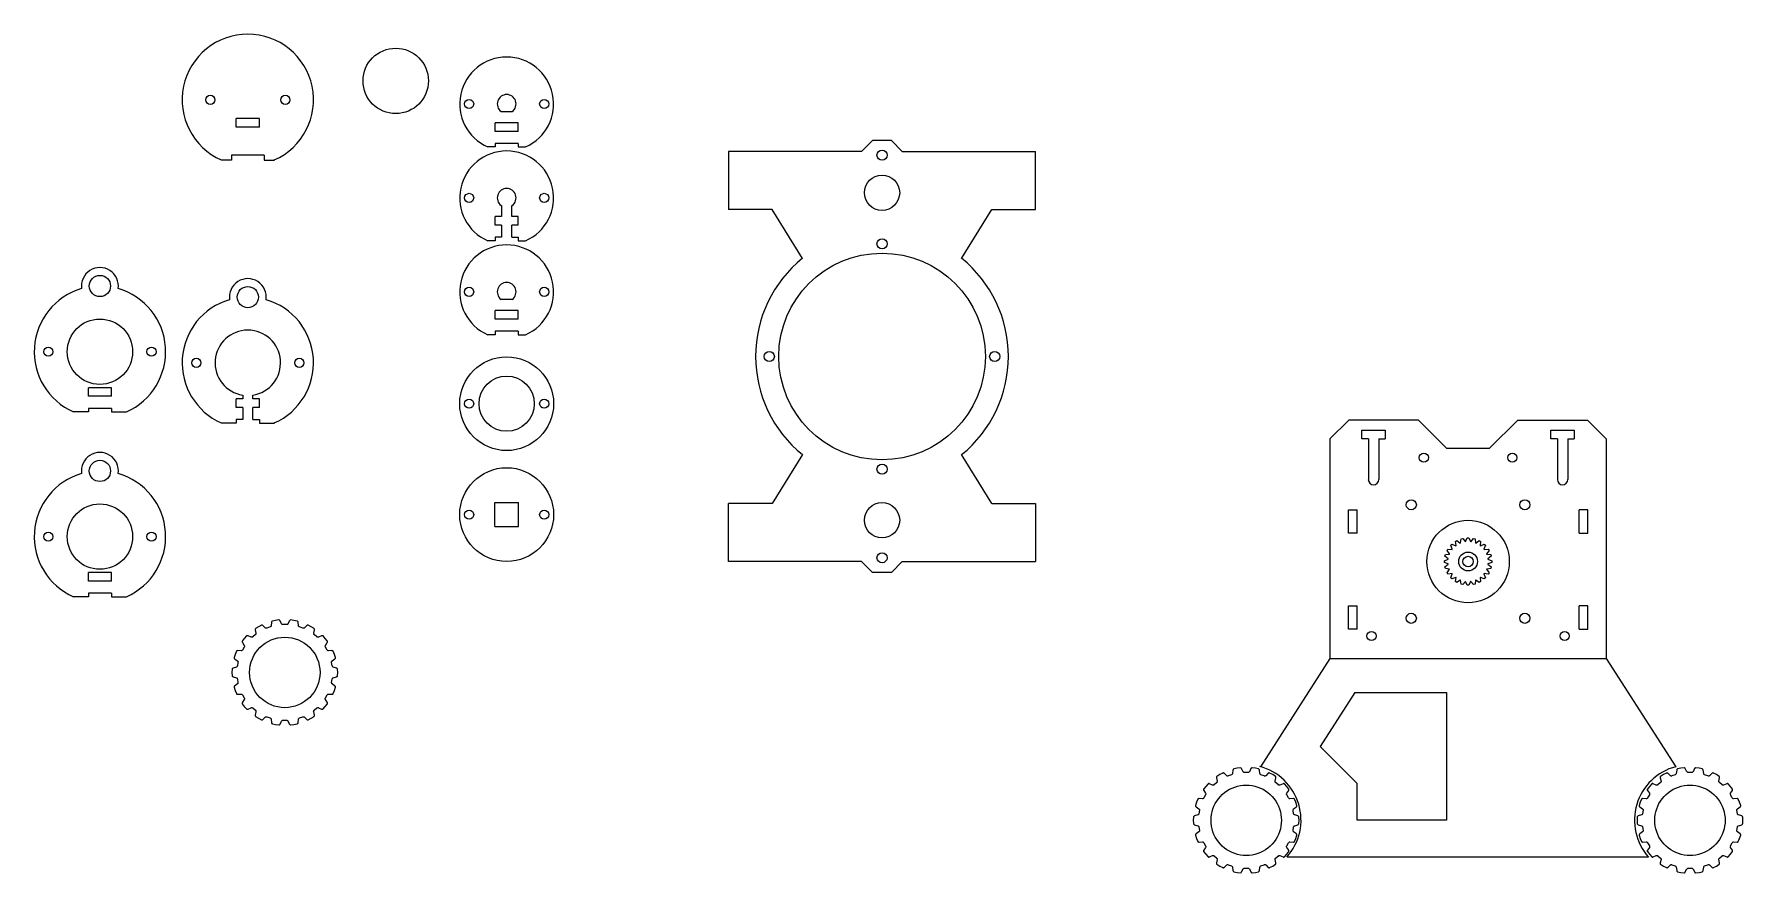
# Model space of a CAD drawing. Header units: inches. Extents: x -7.3 to 10.7, y -3.3 to 5.6.
import ezdxf

# ---------------------------------------------------------------- set-up
doc = ezdxf.new("R2010")
doc.units = ezdxf.units.IN
doc.header["$MEASUREMENT"] = 0
doc.layers.get('0').update_dxf_attribs({"lineweight": 25, "true_color": 0xffffff})

# ---------------------------------------------------------------- blocks, each defined once
blk = doc.blocks.new('idler')
for p, q in [((-3.37, 13.89), (-3.43, 13.85)), ((-2.48, 14.08), (-3.37, 13.89)), ((-1.58, 14.2), (-2.48, 14.08)), ((-1.51, 14.19), (-1.58, 14.2)), ((-1.41, 14.15), (-1.51, 14.19)), ((-1.32, 14.08), (-1.41, 14.15)), ((-1.26, 13.99), (-1.32, 14.08)), ((-0.85, 13.16), (-1.26, 13.99)), ((1.26, 13.99), (0.85, 13.16)), ((1.32, 14.08), (1.26, 13.99)), ((1.41, 14.15), (1.32, 14.08)), ((1.51, 14.19), (1.41, 14.15)), ((1.58, 14.2), (1.51, 14.19)), ((2.48, 14.08), (1.58, 14.2)), ((3.37, 13.89), (2.48, 14.08)), ((3.43, 13.85), (3.37, 13.89)), ((-10.34, 9.86), (-10.95, 9.19)), ((-10.28, 9.9), (-10.34, 9.86)), ((-10.17, 9.93), (-10.28, 9.9)), ((-10.06, 9.93), (-10.17, 9.93)), ((-9.95, 9.91), (-10.06, 9.93)), ((-9.1, 9.54), (-9.95, 9.91)), ((-9, 9.51), (-9.1, 9.54)), ((-8.89, 9.51), (-9, 9.51)), ((-8.78, 9.54), (-8.89, 9.51)), ((-8.68, 9.6), (-8.78, 9.54)), ((-7.95, 10.22), (-8.68, 9.6)), ((-8.02, 11.74), (-8.04, 11.63)), ((-8.04, 11.63), (-8.03, 11.52)), ((-8.03, 11.52), (-7.81, 10.62)), ((-7.96, 11.84), (-8.02, 11.74)), ((-7.92, 11.89), (-7.96, 11.84)), ((-7.87, 10.3), (-7.95, 10.22)), ((-7.15, 12.38), (-7.92, 11.89)), ((-7.82, 10.4), (-7.87, 10.3)), ((-7.8, 10.51), (-7.82, 10.4)), ((-7.81, 10.62), (-7.8, 10.51)), ((-6.34, 12.8), (-7.15, 12.38)), ((-6.27, 12.82), (-6.34, 12.8)), ((-6.16, 12.81), (-6.27, 12.82)), ((-6.06, 12.78), (-6.16, 12.81)), ((-5.97, 12.71), (-6.06, 12.78)), ((-5.29, 12.07), (-5.97, 12.71)), ((-5.2, 12.01), (-5.29, 12.07)), ((-5.1, 11.97), (-5.2, 12.01)), ((-4.99, 11.97), (-5.1, 11.97)), ((-4.87, 11.99), (-4.99, 11.97)), ((-3.98, 12.32), (-4.87, 11.99)), ((-3.87, 12.37), (-3.98, 12.32)), ((-3.79, 12.45), (-3.87, 12.37)), ((-3.73, 12.54), (-3.79, 12.45)), ((-3.71, 12.65), (-3.73, 12.54)), ((-3.6, 13.57), (-3.71, 12.65)), ((-3.57, 13.68), (-3.6, 13.57)), ((-3.52, 13.77), (-3.57, 13.68)), ((-3.43, 13.85), (-3.52, 13.77)), ((-0.78, 13.07), (-0.85, 13.16)), ((-0.7, 13), (-0.78, 13.07)), ((-0.59, 12.95), (-0.7, 13)), ((-0.48, 12.94), (-0.59, 12.95)), ((0.48, 12.94), (-0.48, 12.94)), ((0.59, 12.95), (0.48, 12.94)), ((0.7, 13), (0.59, 12.95)), ((0.78, 13.07), (0.7, 13)), ((0.85, 13.16), (0.78, 13.07)), ((3.52, 13.77), (3.43, 13.85)), ((3.57, 13.68), (3.52, 13.77)), ((3.6, 13.57), (3.57, 13.68)), ((3.71, 12.65), (3.6, 13.57)), ((3.73, 12.54), (3.71, 12.65)), ((3.79, 12.45), (3.73, 12.54)), ((3.87, 12.37), (3.79, 12.45)), ((3.98, 12.32), (3.87, 12.37)), ((4.87, 11.99), (3.98, 12.32)), ((4.99, 11.97), (4.87, 11.99)), ((5.1, 11.97), (4.99, 11.97)), ((5.2, 12.01), (5.1, 11.97)), ((5.29, 12.07), (5.2, 12.01)), ((5.97, 12.71), (5.29, 12.07)), ((6.06, 12.78), (5.97, 12.71)), ((6.16, 12.81), (6.06, 12.78)), ((6.27, 12.82), (6.16, 12.81)), ((6.34, 12.8), (6.27, 12.82)), ((7.15, 12.38), (6.34, 12.8)), ((7.92, 11.89), (7.15, 12.38)), ((7.8, 10.51), (7.81, 10.62)), ((7.82, 10.4), (7.8, 10.51)), ((7.81, 10.62), (8.03, 11.52)), ((7.87, 10.3), (7.82, 10.4)), ((7.95, 10.22), (7.87, 10.3)), ((7.96, 11.84), (7.92, 11.89)), ((8.68, 9.6), (7.95, 10.22)), ((8.02, 11.74), (7.96, 11.84)), ((8.04, 11.63), (8.02, 11.74)), ((8.03, 11.52), (8.04, 11.63)), ((8.78, 9.54), (8.68, 9.6)), ((8.89, 9.51), (8.78, 9.54)), ((9, 9.51), (8.89, 9.51)), ((9.1, 9.54), (9, 9.51)), ((9.95, 9.91), (9.1, 9.54)), ((10.06, 9.93), (9.95, 9.91)), ((10.17, 9.93), (10.06, 9.93)), ((10.28, 9.9), (10.17, 9.93)), ((10.34, 9.86), (10.28, 9.9)), ((10.95, 9.19), (10.34, 9.86)), ((-13.44, 4.89), (-13.71, 4.02)), ((-13.09, 5.73), (-13.44, 4.89)), ((-13.05, 5.79), (-13.09, 5.73)), ((-12.96, 5.85), (-13.05, 5.79)), ((-12.85, 5.89), (-12.96, 5.85)), ((-12.74, 5.9), (-12.85, 5.89)), ((-11.82, 5.85), (-12.74, 5.9)), ((-11.71, 5.86), (-11.82, 5.85)), ((-11.6, 5.9), (-11.71, 5.86)), ((-11.51, 5.96), (-11.6, 5.9)), ((-11.53, 8.4), (-11.55, 8.29)), ((-11.55, 8.29), (-11.53, 8.18)), ((-11.51, 8.47), (-11.53, 8.4)), ((-11.53, 8.18), (-11.48, 8.08)), ((-10.95, 9.19), (-11.51, 8.47)), ((-11.44, 6.05), (-11.51, 5.96)), ((-11.48, 8.08), (-10.97, 7.31)), ((-10.96, 6.88), (-11.44, 6.05)), ((-10.97, 7.31), (-10.92, 7.21)), ((-10.92, 6.99), (-10.96, 6.88)), ((-10.92, 7.21), (-10.91, 7.1)), ((-10.91, 7.1), (-10.92, 6.99)), ((10.91, 7.1), (10.92, 7.21)), ((10.92, 6.99), (10.91, 7.1)), ((10.92, 7.21), (10.97, 7.31)), ((10.96, 6.88), (10.92, 6.99)), ((11.51, 8.47), (10.95, 9.19)), ((11.44, 6.05), (10.96, 6.88)), ((10.97, 7.31), (11.48, 8.08)), ((11.51, 5.96), (11.44, 6.05)), ((11.48, 8.08), (11.53, 8.18)), ((11.53, 8.4), (11.51, 8.47)), ((11.6, 5.9), (11.51, 5.96)), ((11.55, 8.29), (11.53, 8.4)), ((11.53, 8.18), (11.55, 8.29)), ((11.71, 5.86), (11.6, 5.9)), ((11.82, 5.85), (11.71, 5.86)), ((12.74, 5.9), (11.82, 5.85)), ((12.85, 5.89), (12.74, 5.9)), ((12.96, 5.85), (12.85, 5.89)), ((13.05, 5.79), (12.96, 5.85)), ((13.09, 5.73), (13.05, 5.79)), ((13.44, 4.89), (13.09, 5.73)), ((13.71, 4.02), (13.44, 4.89)), ((-14.26, 0.91), (-14.3, 0)), ((-14.24, 0.98), (-14.26, 0.91)), ((-14.18, 1.07), (-14.24, 0.98)), ((-14.09, 1.14), (-14.18, 1.07)), ((-13.99, 1.19), (-14.09, 1.14)), ((-13.1, 1.45), (-13.99, 1.19)), ((-13.71, 4.02), (-13.71, 3.95)), ((-13.71, 3.95), (-13.69, 3.84)), ((-13.69, 3.84), (-13.63, 3.75)), ((-13.63, 3.75), (-13.56, 3.67)), ((-13.56, 3.67), (-12.81, 3.12)), ((-13, 1.5), (-13.1, 1.45)), ((-12.92, 1.57), (-13, 1.5)), ((-12.86, 1.67), (-12.92, 1.57)), ((-12.82, 1.78), (-12.86, 1.67)), ((-12.66, 2.72), (-12.82, 1.78)), ((-12.81, 3.12), (-12.73, 3.04)), ((-12.73, 3.04), (-12.68, 2.94)), ((-12.68, 2.94), (-12.65, 2.83)), ((-12.65, 2.83), (-12.66, 2.72)), ((12.65, 2.83), (12.68, 2.94)), ((12.66, 2.72), (12.65, 2.83)), ((12.82, 1.78), (12.66, 2.72)), ((12.68, 2.94), (12.73, 3.04)), ((12.73, 3.04), (12.81, 3.12)), ((12.81, 3.12), (13.56, 3.67)), ((12.86, 1.67), (12.82, 1.78)), ((12.92, 1.57), (12.86, 1.67)), ((13, 1.5), (12.92, 1.57)), ((13.1, 1.45), (13, 1.5)), ((13.99, 1.19), (13.1, 1.45)), ((13.56, 3.67), (13.63, 3.75)), ((13.63, 3.75), (13.69, 3.84)), ((13.69, 3.84), (13.71, 3.95)), ((13.71, 3.95), (13.71, 4.02)), ((14.09, 1.14), (13.99, 1.19)), ((14.18, 1.07), (14.09, 1.14)), ((14.24, 0.98), (14.18, 1.07)), ((14.26, 0.91), (14.24, 0.98)), ((14.3, 0), (14.26, 0.91)), ((-14.3, 0), (-14.26, -0.91)), ((-14.26, -0.91), (-14.24, -0.98)), ((-14.24, -0.98), (-14.18, -1.07)), ((-14.18, -1.07), (-14.09, -1.14)), ((-14.09, -1.14), (-13.99, -1.19)), ((-13.99, -1.19), (-13.1, -1.45)), ((-13.69, -3.84), (-13.71, -3.95)), ((-13.71, -3.95), (-13.71, -4.02)), ((-13.71, -4.02), (-13.44, -4.89)), ((-13.63, -3.75), (-13.69, -3.84)), ((-13.56, -3.67), (-13.63, -3.75)), ((-12.81, -3.12), (-13.56, -3.67)), ((-13.1, -1.45), (-13, -1.5)), ((-13, -1.5), (-12.92, -1.57)), ((-12.92, -1.57), (-12.86, -1.67)), ((-12.86, -1.67), (-12.82, -1.78)), ((-12.82, -1.78), (-12.66, -2.72)), ((-12.73, -3.04), (-12.81, -3.12)), ((-12.68, -2.94), (-12.73, -3.04)), ((-12.65, -2.83), (-12.68, -2.94)), ((-12.66, -2.72), (-12.65, -2.83)), ((12.65, -2.83), (12.66, -2.72)), ((12.68, -2.94), (12.65, -2.83)), ((12.66, -2.72), (12.82, -1.78)), ((12.73, -3.04), (12.68, -2.94)), ((12.81, -3.12), (12.73, -3.04)), ((13.56, -3.67), (12.81, -3.12)), ((12.82, -1.78), (12.86, -1.67)), ((12.86, -1.67), (12.92, -1.57)), ((12.92, -1.57), (13, -1.5)), ((13, -1.5), (13.1, -1.45)), ((13.1, -1.45), (13.99, -1.19)), ((13.44, -4.89), (13.71, -4.02)), ((13.63, -3.75), (13.56, -3.67)), ((13.69, -3.84), (13.63, -3.75)), ((13.71, -3.95), (13.69, -3.84)), ((13.71, -4.02), (13.71, -3.95)), ((13.99, -1.19), (14.09, -1.14)), ((14.09, -1.14), (14.18, -1.07)), ((14.18, -1.07), (14.24, -0.98)), ((14.24, -0.98), (14.26, -0.91)), ((14.26, -0.91), (14.3, 0)), ((-13.44, -4.89), (-13.09, -5.73)), ((-13.09, -5.73), (-13.05, -5.79)), ((-13.05, -5.79), (-12.96, -5.85)), ((-12.96, -5.85), (-12.85, -5.89)), ((-12.85, -5.89), (-12.74, -5.9)), ((-12.74, -5.9), (-11.82, -5.85)), ((-11.82, -5.85), (-11.71, -5.86)), ((-11.71, -5.86), (-11.6, -5.9)), ((-11.6, -5.9), (-11.51, -5.96)), ((-11.53, -8.18), (-11.55, -8.29)), ((-11.55, -8.29), (-11.53, -8.4)), ((-11.48, -8.08), (-11.53, -8.18)), ((-11.53, -8.4), (-11.51, -8.47)), ((-11.51, -5.96), (-11.44, -6.05)), ((-11.51, -8.47), (-10.95, -9.19)), ((-10.97, -7.31), (-11.48, -8.08)), ((-11.44, -6.05), (-10.96, -6.88)), ((-10.92, -7.21), (-10.97, -7.31)), ((-10.96, -6.88), (-10.92, -6.99)), ((-10.95, -9.19), (-10.34, -9.86)), ((-10.92, -6.99), (-10.91, -7.1)), ((-10.91, -7.1), (-10.92, -7.21)), ((10.34, -9.86), (10.95, -9.19)), ((10.91, -7.1), (10.92, -6.99)), ((10.92, -7.21), (10.91, -7.1)), ((10.92, -6.99), (10.96, -6.88)), ((10.97, -7.31), (10.92, -7.21)), ((10.95, -9.19), (11.51, -8.47)), ((10.96, -6.88), (11.44, -6.05)), ((11.48, -8.08), (10.97, -7.31)), ((11.44, -6.05), (11.51, -5.96)), ((11.53, -8.18), (11.48, -8.08)), ((11.51, -5.96), (11.6, -5.9)), ((11.51, -8.47), (11.53, -8.4)), ((11.55, -8.29), (11.53, -8.18)), ((11.53, -8.4), (11.55, -8.29)), ((11.6, -5.9), (11.71, -5.86)), ((11.71, -5.86), (11.82, -5.85)), ((11.82, -5.85), (12.74, -5.9)), ((12.74, -5.9), (12.85, -5.89)), ((12.85, -5.89), (12.96, -5.85)), ((12.96, -5.85), (13.05, -5.79)), ((13.05, -5.79), (13.09, -5.73)), ((13.09, -5.73), (13.44, -4.89)), ((-10.34, -9.86), (-10.28, -9.9)), ((-10.28, -9.9), (-10.17, -9.93)), ((-10.17, -9.93), (-10.06, -9.93)), ((-10.06, -9.93), (-9.95, -9.91)), ((-9.95, -9.91), (-9.1, -9.54)), ((-9.1, -9.54), (-9, -9.51)), ((-9, -9.51), (-8.89, -9.51)), ((-8.89, -9.51), (-8.78, -9.54)), ((-8.78, -9.54), (-8.68, -9.6)), ((-8.68, -9.6), (-7.95, -10.22)), ((-8.03, -11.52), (-8.04, -11.63)), ((-8.04, -11.63), (-8.02, -11.74)), ((-7.81, -10.62), (-8.03, -11.52)), ((-8.02, -11.74), (-7.96, -11.84)), ((-7.96, -11.84), (-7.92, -11.9)), ((-7.95, -10.22), (-7.87, -10.3)), ((-7.92, -11.9), (-7.15, -12.38)), ((-7.87, -10.3), (-7.82, -10.4)), ((-7.82, -10.4), (-7.8, -10.51)), ((-7.8, -10.51), (-7.81, -10.62)), ((-7.15, -12.38), (-6.34, -12.8)), ((-6.34, -12.8), (-6.27, -12.82)), ((-6.27, -12.82), (-6.16, -12.81)), ((-6.16, -12.81), (-6.06, -12.78)), ((-6.06, -12.78), (-5.97, -12.71)), ((-5.97, -12.71), (-5.29, -12.07)), ((-5.29, -12.07), (-5.2, -12.01)), ((-5.2, -12.01), (-5.1, -11.97)), ((-5.1, -11.97), (-4.99, -11.97)), ((-4.99, -11.97), (-4.87, -11.99)), ((-4.87, -11.99), (-3.98, -12.32)), ((-3.98, -12.32), (-3.87, -12.37)), ((-3.87, -12.37), (-3.79, -12.45)), ((-3.79, -12.45), (-3.73, -12.54)), ((-3.73, -12.54), (-3.71, -12.65)), ((-3.71, -12.65), (-3.6, -13.57)), ((-3.6, -13.57), (-3.57, -13.68)), ((-3.57, -13.68), (-3.52, -13.78)), ((-3.52, -13.78), (-3.43, -13.85)), ((-3.43, -13.85), (-3.37, -13.89)), ((-1.26, -13.99), (-0.85, -13.16)), ((-0.85, -13.16), (-0.78, -13.07)), ((-0.78, -13.07), (-0.7, -13)), ((-0.7, -13), (-0.59, -12.95)), ((-0.59, -12.95), (-0.48, -12.94)), ((-0.48, -12.94), (0.48, -12.94)), ((0.48, -12.94), (0.59, -12.95)), ((0.59, -12.95), (0.7, -13)), ((0.7, -13), (0.78, -13.07)), ((0.78, -13.07), (0.85, -13.16)), ((0.85, -13.16), (1.26, -13.99)), ((3.37, -13.89), (3.43, -13.85)), ((3.43, -13.85), (3.52, -13.77)), ((3.52, -13.77), (3.57, -13.68)), ((3.57, -13.68), (3.6, -13.57)), ((3.6, -13.57), (3.71, -12.65)), ((3.71, -12.65), (3.73, -12.54)), ((3.73, -12.54), (3.79, -12.45)), ((3.79, -12.45), (3.87, -12.37)), ((3.87, -12.37), (3.98, -12.32)), ((3.98, -12.32), (4.87, -11.99)), ((4.87, -11.99), (4.99, -11.97)), ((4.99, -11.97), (5.1, -11.97)), ((5.1, -11.97), (5.2, -12.01)), ((5.2, -12.01), (5.29, -12.07)), ((5.29, -12.07), (5.97, -12.71)), ((5.97, -12.71), (6.06, -12.78)), ((6.06, -12.78), (6.16, -12.81)), ((6.16, -12.81), (6.27, -12.82)), ((6.27, -12.82), (6.34, -12.8)), ((6.34, -12.8), (7.15, -12.38)), ((7.15, -12.38), (7.92, -11.9)), ((7.8, -10.51), (7.82, -10.4)), ((7.81, -10.62), (7.8, -10.51)), ((8.03, -11.52), (7.81, -10.62)), ((7.82, -10.4), (7.87, -10.3)), ((7.87, -10.3), (7.95, -10.22)), ((7.92, -11.9), (7.96, -11.84)), ((7.95, -10.22), (8.68, -9.6)), ((7.96, -11.84), (8.02, -11.74)), ((8.02, -11.74), (8.04, -11.63)), ((8.04, -11.63), (8.03, -11.52)), ((8.68, -9.6), (8.78, -9.54)), ((8.78, -9.54), (8.89, -9.51)), ((8.89, -9.51), (9, -9.51)), ((9, -9.51), (9.1, -9.54)), ((9.1, -9.54), (9.95, -9.91)), ((9.95, -9.91), (10.06, -9.93)), ((10.06, -9.93), (10.17, -9.93)), ((10.17, -9.93), (10.28, -9.9)), ((10.28, -9.9), (10.34, -9.86)), ((-3.37, -13.89), (-2.48, -14.08)), ((-2.48, -14.08), (-1.58, -14.2)), ((-1.58, -14.2), (-1.51, -14.19)), ((-1.51, -14.19), (-1.41, -14.15)), ((-1.41, -14.15), (-1.32, -14.08)), ((-1.32, -14.08), (-1.26, -13.99)), ((1.26, -13.99), (1.32, -14.08)), ((1.32, -14.08), (1.41, -14.15)), ((1.41, -14.15), (1.51, -14.19)), ((1.51, -14.19), (1.58, -14.2)), ((1.58, -14.2), (2.48, -14.08)), ((2.48, -14.08), (3.37, -13.89))]:
    blk.add_line(p, q)
at = {"color": 3, "true_color": 0x00ff00}
blk.add_circle((0, 0), 9.53, dxfattribs=at)

msp = doc.modelspace()

# ---------------------------------------------------------------- linework, layer by layer
at = {"color": 3, "true_color": 0x00ff00}
for p, q in [((-2.399, 4.747), (-2.281, 4.747)), ((-4.948, 4.672), (-5.192, 4.672)), ((-5.192, 4.581), (-5.192, 4.672)), ((-4.948, 4.581), (-5.192, 4.581)), ((-4.948, 4.581), (-4.948, 4.671)), ((-2.218, 4.629), (-2.462, 4.629)), ((-2.462, 4.538), (-2.462, 4.629)), ((-2.218, 4.538), (-2.462, 4.538)), ((-2.218, 4.538), (-2.218, 4.629)), ((-2.393, 3.639), (-2.462, 3.639)), ((-2.462, 3.547), (-2.462, 3.638)), ((-2.393, 3.757), (-2.393, 3.639)), ((-2.287, 3.639), (-2.287, 3.757)), ((-2.218, 3.639), (-2.287, 3.639)), ((-2.218, 3.547), (-2.218, 3.638)), ((-2.393, 3.547), (-2.462, 3.547)), ((-2.393, 3.547), (-2.393, 3.42)), ((-2.218, 3.547), (-2.287, 3.547)), ((-2.287, 3.42), (-2.287, 3.547)), ((-2.399, 2.766), (-2.281, 2.766)), ((-2.218, 2.648), (-2.462, 2.648)), ((-2.462, 2.557), (-2.462, 2.648)), ((-2.218, 2.557), (-2.462, 2.557)), ((-2.218, 2.557), (-2.218, 2.648)), ((-6.508, 1.834), (-6.752, 1.834)), ((-6.752, 1.743), (-6.752, 1.834)), ((-6.508, 1.743), (-6.508, 1.834)), ((-6.508, 1.743), (-6.752, 1.743)), ((-5.123, 1.717), (-5.192, 1.717)), ((-5.192, 1.626), (-5.192, 1.716)), ((-5.123, 1.626), (-5.192, 1.626)), ((-5.123, 1.755), (-5.123, 1.717)), ((-5.123, 1.626), (-5.123, 1.499)), ((-5.017, 1.717), (-5.017, 1.755)), ((-4.948, 1.717), (-5.017, 1.717)), ((-4.948, 1.626), (-5.017, 1.626)), ((-5.017, 1.499), (-5.017, 1.626)), ((-4.948, 1.626), (-4.948, 1.716)), ((-5.192, 1.461), (-5.35, 1.461)), ((-5.192, 1.499), (-5.192, 1.461)), ((-5.123, 1.499), (-5.192, 1.499)), ((-5.017, 1.499), (-4.948, 1.499)), ((-4.948, 1.499), (-4.948, 1.461)), ((-4.948, 1.461), (-4.79, 1.461)), ((6.68, 1.295), (6.68, 1.387)), ((6.68, 1.387), (6.926, 1.387)), ((6.748, 1.295), (6.68, 1.295)), ((6.748, 1.295), (6.748, 0.865)), ((6.858, 1.295), (6.858, 0.865)), ((6.858, 1.295), (6.926, 1.295)), ((6.926, 1.387), (6.926, 1.295)), ((8.674, 1.295), (8.674, 1.387)), ((8.674, 1.387), (8.92, 1.387)), ((8.742, 1.295), (8.674, 1.295)), ((8.742, 1.295), (8.742, 0.865)), ((8.852, 1.295), (8.852, 0.865)), ((8.852, 1.295), (8.92, 1.295)), ((8.92, 1.387), (8.92, 1.295)), ((-2.466, 0.622), (-2.214, 0.622)), ((-2.466, 0.369), (-2.466, 0.622)), ((-2.214, 0.369), (-2.214, 0.622)), ((6.538, 0.545), (6.63, 0.545)), ((6.538, 0.299), (6.538, 0.545)), ((6.63, 0.299), (6.63, 0.545)), ((9.062, 0.545), (8.97, 0.545)), ((8.97, 0.299), (8.97, 0.545)), ((9.062, 0.299), (9.062, 0.545)), ((-2.466, 0.369), (-2.214, 0.369)), ((6.63, 0.299), (6.538, 0.299)), ((8.97, 0.299), (9.062, 0.299)), ((-6.508, -0.116), (-6.752, -0.116)), ((-6.752, -0.207), (-6.752, -0.116)), ((-6.508, -0.207), (-6.508, -0.116)), ((-6.508, -0.207), (-6.752, -0.207)), ((6.538, -0.469), (6.63, -0.469)), ((6.538, -0.714), (6.538, -0.469)), ((6.63, -0.714), (6.63, -0.469)), ((9.062, -0.469), (8.97, -0.469)), ((8.97, -0.714), (8.97, -0.469)), ((9.062, -0.714), (9.062, -0.469)), ((6.63, -0.714), (6.538, -0.714)), ((8.97, -0.714), (9.062, -0.714))]:
    msp.add_line(p, q, dxfattribs=at)
for p, q in [((-2.462, 4.373), (-2.54, 4.373)), ((-2.462, 4.411), (-2.462, 4.373)), ((-2.218, 4.411), (-2.462, 4.411)), ((-2.218, 4.411), (-2.218, 4.373)), ((-2.218, 4.373), (-2.14, 4.373)), ((0, 4.326), (0, 3.715)), ((1.404, 4.326), (0, 4.326)), ((1.404, 4.326), (1.52, 4.441)), ((1.718, 4.441), (1.52, 4.441)), ((1.833, 4.326), (1.718, 4.441)), ((1.833, 4.326), (3.237, 4.326)), ((3.237, 3.715), (3.237, 4.326)), ((-5.241, 4.235), (-5.35, 4.235)), ((-5.241, 4.287), (-5.241, 4.235)), ((-4.899, 4.287), (-5.241, 4.287)), ((-4.899, 4.287), (-4.899, 4.235)), ((-4.899, 4.235), (-4.79, 4.235)), ((0.46, 3.715), (0, 3.715)), ((0.78, 3.198), (0.46, 3.715)), ((2.458, 3.198), (2.778, 3.715)), ((2.778, 3.715), (3.237, 3.715)), ((-2.462, 3.383), (-2.54, 3.383)), ((-2.462, 3.42), (-2.462, 3.383)), ((-2.393, 3.42), (-2.462, 3.42)), ((-2.287, 3.42), (-2.218, 3.42)), ((-2.218, 3.42), (-2.218, 3.383)), ((-2.218, 3.383), (-2.14, 3.383)), ((-2.462, 2.392), (-2.54, 2.392)), ((-2.462, 2.429), (-2.462, 2.392)), ((-2.218, 2.429), (-2.462, 2.429)), ((-2.218, 2.429), (-2.218, 2.392)), ((-2.218, 2.392), (-2.14, 2.392)), ((-6.752, 1.579), (-6.91, 1.579)), ((-6.752, 1.616), (-6.752, 1.579)), ((-6.508, 1.616), (-6.752, 1.616)), ((-6.508, 1.616), (-6.508, 1.579)), ((-6.508, 1.579), (-6.35, 1.579)), ((6.342, 1.294), (6.541, 1.492)), ((7.276, 1.492), (6.541, 1.492)), ((7.574, 1.195), (7.276, 1.492)), ((8.026, 1.195), (8.324, 1.492)), ((8.324, 1.492), (9.059, 1.492)), ((9.059, 1.492), (9.258, 1.294)), ((6.342, 1.294), (6.342, -1.024)), ((9.258, 1.294), (9.258, -1.024)), ((0.78, 1.128), (0.46, 0.611)), ((2.778, 0.611), (2.458, 1.128)), ((7.574, 1.195), (8.026, 1.195)), ((0.46, 0.611), (0, 0.611)), ((0, 0), (0, 0.611)), ((2.778, 0.611), (3.237, 0.611)), ((3.237, 0.611), (3.237, 0)), ((1.404, 0), (0, 0)), ((1.404, 0), (1.52, -0.116)), ((1.833, 0), (1.718, -0.116)), ((1.833, 0), (3.238, 0)), ((1.718, -0.116), (1.52, -0.116)), ((-6.752, -0.334), (-6.752, -0.371)), ((-6.508, -0.334), (-6.752, -0.334)), ((-6.508, -0.334), (-6.508, -0.371)), ((-6.752, -0.371), (-6.91, -0.371)), ((-6.508, -0.371), (-6.35, -0.371)), ((6.342, -1.024), (5.609, -2.164)), ((6.342, -1.024), (9.258, -1.024)), ((9.258, -1.024), (9.991, -2.164)), ((6.607, -1.38), (6.24, -1.95)), ((6.607, -1.38), (7.574, -1.38)), ((7.574, -1.38), (7.574, -2.73)), ((6.63, -2.34), (6.24, -1.95)), ((5.063, -2.343), (5.059, -2.344)), ((5.068, -2.343), (5.063, -2.343)), ((5.072, -2.344), (5.068, -2.343)), ((5.15, -2.332), (5.121, -2.355)), ((5.149, -2.268), (5.147, -2.272)), ((5.147, -2.272), (5.147, -2.276)), ((5.147, -2.276), (5.147, -2.281)), ((5.147, -2.281), (5.155, -2.316)), ((5.151, -2.266), (5.149, -2.268)), ((5.153, -2.328), (5.15, -2.332)), ((5.181, -2.247), (5.151, -2.266)), ((5.155, -2.324), (5.153, -2.328)), ((5.155, -2.316), (5.156, -2.32)), ((5.156, -2.32), (5.155, -2.324)), ((5.213, -2.231), (5.181, -2.247)), ((5.215, -2.23), (5.213, -2.231)), ((5.22, -2.23), (5.215, -2.23)), ((5.224, -2.232), (5.22, -2.23)), ((5.227, -2.234), (5.224, -2.232)), ((5.254, -2.259), (5.227, -2.234)), ((5.257, -2.262), (5.254, -2.259)), ((5.261, -2.263), (5.257, -2.262)), ((5.266, -2.263), (5.261, -2.263)), ((5.27, -2.262), (5.266, -2.263)), ((5.305, -2.25), (5.27, -2.262)), ((5.309, -2.247), (5.305, -2.25)), ((5.312, -2.244), (5.309, -2.247)), ((5.314, -2.241), (5.312, -2.244)), ((5.315, -2.237), (5.314, -2.241)), ((5.32, -2.201), (5.315, -2.237)), ((5.321, -2.196), (5.32, -2.201)), ((5.323, -2.193), (5.321, -2.196)), ((5.326, -2.19), (5.323, -2.193)), ((5.329, -2.188), (5.326, -2.19)), ((5.363, -2.181), (5.329, -2.188)), ((5.398, -2.176), (5.363, -2.181)), ((5.401, -2.177), (5.398, -2.176)), ((5.405, -2.178), (5.401, -2.177)), ((5.408, -2.181), (5.405, -2.178)), ((5.411, -2.185), (5.408, -2.181)), ((5.427, -2.217), (5.411, -2.185)), ((5.43, -2.22), (5.427, -2.217)), ((5.433, -2.223), (5.43, -2.22)), ((5.437, -2.225), (5.433, -2.223)), ((5.441, -2.225), (5.437, -2.225)), ((5.479, -2.225), (5.441, -2.225)), ((5.483, -2.225), (5.479, -2.225)), ((5.487, -2.223), (5.483, -2.225)), ((5.49, -2.22), (5.487, -2.223)), ((5.493, -2.217), (5.49, -2.22)), ((5.509, -2.185), (5.493, -2.217)), ((5.512, -2.181), (5.509, -2.185)), ((5.515, -2.178), (5.512, -2.181)), ((5.519, -2.177), (5.515, -2.178)), ((5.522, -2.176), (5.519, -2.177)), ((5.557, -2.181), (5.522, -2.176)), ((5.591, -2.188), (5.557, -2.181)), ((5.594, -2.19), (5.591, -2.188)), ((5.597, -2.193), (5.594, -2.19)), ((5.599, -2.196), (5.597, -2.193)), ((5.6, -2.201), (5.599, -2.196)), ((5.605, -2.237), (5.6, -2.201)), ((5.606, -2.241), (5.605, -2.237)), ((5.608, -2.244), (5.606, -2.241)), ((5.611, -2.247), (5.608, -2.244)), ((5.615, -2.25), (5.611, -2.247)), ((5.65, -2.262), (5.615, -2.25)), ((5.654, -2.263), (5.65, -2.262)), ((5.659, -2.263), (5.654, -2.263)), ((5.663, -2.262), (5.659, -2.263)), ((5.666, -2.259), (5.663, -2.262)), ((5.693, -2.234), (5.666, -2.259)), ((5.696, -2.232), (5.693, -2.234)), ((5.7, -2.23), (5.696, -2.232)), ((5.705, -2.23), (5.7, -2.23)), ((5.707, -2.231), (5.705, -2.23)), ((5.739, -2.247), (5.707, -2.231)), ((5.769, -2.266), (5.739, -2.247)), ((5.764, -2.32), (5.765, -2.316)), ((5.765, -2.324), (5.764, -2.32)), ((5.765, -2.316), (5.773, -2.281)), ((5.767, -2.328), (5.765, -2.324)), ((5.77, -2.332), (5.767, -2.328)), ((5.771, -2.268), (5.769, -2.266)), ((5.799, -2.355), (5.77, -2.332)), ((5.773, -2.272), (5.771, -2.268)), ((5.773, -2.276), (5.773, -2.272)), ((5.773, -2.281), (5.773, -2.276)), ((5.852, -2.343), (5.848, -2.344)), ((5.857, -2.343), (5.852, -2.343)), ((5.861, -2.344), (5.857, -2.343)), ((6.63, -2.73), (6.63, -2.34)), ((9.743, -2.343), (9.739, -2.344)), ((9.748, -2.343), (9.743, -2.343)), ((9.752, -2.344), (9.748, -2.343)), ((9.83, -2.332), (9.801, -2.355)), ((9.829, -2.268), (9.827, -2.272)), ((9.827, -2.272), (9.827, -2.276)), ((9.827, -2.276), (9.827, -2.281)), ((9.827, -2.281), (9.835, -2.316)), ((9.831, -2.266), (9.829, -2.268)), ((9.833, -2.328), (9.83, -2.332)), ((9.861, -2.247), (9.831, -2.266)), ((9.835, -2.324), (9.833, -2.328)), ((9.835, -2.316), (9.836, -2.32)), ((9.836, -2.32), (9.835, -2.324)), ((9.893, -2.231), (9.861, -2.247)), ((9.895, -2.23), (9.893, -2.231)), ((9.9, -2.23), (9.895, -2.23)), ((9.904, -2.232), (9.9, -2.23)), ((9.907, -2.234), (9.904, -2.232)), ((9.934, -2.259), (9.907, -2.234)), ((9.937, -2.262), (9.934, -2.259)), ((9.941, -2.263), (9.937, -2.262)), ((9.946, -2.263), (9.941, -2.263)), ((9.95, -2.262), (9.946, -2.263)), ((9.985, -2.25), (9.95, -2.262)), ((9.989, -2.247), (9.985, -2.25)), ((9.992, -2.244), (9.989, -2.247)), ((9.994, -2.241), (9.992, -2.244)), ((9.995, -2.237), (9.994, -2.241)), ((10, -2.201), (9.995, -2.237)), ((10.001, -2.196), (10, -2.201)), ((10.003, -2.193), (10.001, -2.196)), ((10.006, -2.19), (10.003, -2.193)), ((10.009, -2.188), (10.006, -2.19)), ((10.043, -2.181), (10.009, -2.188)), ((10.078, -2.176), (10.043, -2.181)), ((10.081, -2.177), (10.078, -2.176)), ((10.085, -2.178), (10.081, -2.177)), ((10.088, -2.181), (10.085, -2.178)), ((10.091, -2.185), (10.088, -2.181)), ((10.107, -2.217), (10.091, -2.185)), ((10.11, -2.22), (10.107, -2.217)), ((10.113, -2.223), (10.11, -2.22)), ((10.117, -2.225), (10.113, -2.223)), ((10.121, -2.225), (10.117, -2.225)), ((10.159, -2.225), (10.121, -2.225)), ((10.163, -2.225), (10.159, -2.225)), ((10.167, -2.223), (10.163, -2.225)), ((10.17, -2.22), (10.167, -2.223)), ((10.173, -2.217), (10.17, -2.22)), ((10.189, -2.185), (10.173, -2.217)), ((10.192, -2.181), (10.189, -2.185)), ((10.195, -2.178), (10.192, -2.181)), ((10.199, -2.177), (10.195, -2.178)), ((10.202, -2.176), (10.199, -2.177)), ((10.237, -2.181), (10.202, -2.176)), ((10.271, -2.188), (10.237, -2.181)), ((10.274, -2.19), (10.271, -2.188)), ((10.277, -2.193), (10.274, -2.19)), ((10.279, -2.196), (10.277, -2.193)), ((10.28, -2.201), (10.279, -2.196)), ((10.285, -2.237), (10.28, -2.201)), ((10.286, -2.241), (10.285, -2.237)), ((10.288, -2.244), (10.286, -2.241)), ((10.291, -2.247), (10.288, -2.244)), ((10.295, -2.25), (10.291, -2.247)), ((10.33, -2.262), (10.295, -2.25)), ((10.334, -2.263), (10.33, -2.262)), ((10.339, -2.263), (10.334, -2.263)), ((10.343, -2.262), (10.339, -2.263)), ((10.346, -2.259), (10.343, -2.262)), ((10.373, -2.234), (10.346, -2.259)), ((10.376, -2.232), (10.373, -2.234)), ((10.38, -2.23), (10.376, -2.232)), ((10.385, -2.23), (10.38, -2.23)), ((10.387, -2.231), (10.385, -2.23)), ((10.419, -2.247), (10.387, -2.231)), ((10.449, -2.266), (10.419, -2.247)), ((10.444, -2.32), (10.445, -2.316)), ((10.445, -2.324), (10.444, -2.32)), ((10.445, -2.316), (10.453, -2.281)), ((10.447, -2.328), (10.445, -2.324)), ((10.45, -2.332), (10.447, -2.328)), ((10.451, -2.268), (10.449, -2.266)), ((10.479, -2.355), (10.45, -2.332)), ((10.453, -2.272), (10.451, -2.268)), ((10.453, -2.276), (10.453, -2.272)), ((10.453, -2.281), (10.453, -2.276)), ((10.532, -2.343), (10.528, -2.344)), ((10.537, -2.343), (10.532, -2.343)), ((10.541, -2.344), (10.537, -2.343)), ((4.95, -2.507), (4.936, -2.539)), ((4.951, -2.504), (4.95, -2.507)), ((4.955, -2.502), (4.951, -2.504)), ((4.959, -2.5), (4.955, -2.502)), ((4.963, -2.5), (4.959, -2.5)), ((4.999, -2.502), (4.963, -2.5)), ((5.003, -2.502), (4.999, -2.502)), ((5.008, -2.5), (5.003, -2.502)), ((5.011, -2.497), (5.008, -2.5)), ((5.011, -2.4), (5.01, -2.402)), ((5.01, -2.402), (5.01, -2.407)), ((5.01, -2.407), (5.01, -2.411)), ((5.01, -2.411), (5.012, -2.415)), ((5.033, -2.372), (5.011, -2.4)), ((5.014, -2.494), (5.011, -2.497)), ((5.012, -2.415), (5.032, -2.445)), ((5.032, -2.462), (5.014, -2.494)), ((5.032, -2.445), (5.034, -2.449)), ((5.034, -2.457), (5.032, -2.462)), ((5.057, -2.345), (5.033, -2.372)), ((5.034, -2.449), (5.035, -2.453)), ((5.035, -2.453), (5.034, -2.457)), ((5.059, -2.344), (5.057, -2.345)), ((5.105, -2.358), (5.072, -2.344)), ((5.109, -2.359), (5.105, -2.358)), ((5.113, -2.359), (5.109, -2.359)), ((5.118, -2.358), (5.113, -2.359)), ((5.121, -2.355), (5.118, -2.358)), ((5.149, -2.527), (5.167, -2.502)), ((5.167, -2.502), (5.187, -2.478)), ((5.187, -2.478), (5.208, -2.457)), ((5.208, -2.457), (5.232, -2.437)), ((5.232, -2.437), (5.257, -2.419)), ((5.257, -2.419), (5.283, -2.403)), ((5.283, -2.403), (5.311, -2.39)), ((5.311, -2.39), (5.339, -2.379)), ((5.339, -2.379), (5.369, -2.37)), ((5.369, -2.37), (5.399, -2.364)), ((5.399, -2.364), (5.429, -2.36)), ((5.429, -2.36), (5.46, -2.359)), ((5.46, -2.359), (5.491, -2.36)), ((5.491, -2.36), (5.521, -2.364)), ((5.521, -2.364), (5.551, -2.37)), ((5.551, -2.37), (5.581, -2.379)), ((5.581, -2.379), (5.609, -2.39)), ((5.609, -2.39), (5.637, -2.403)), ((5.637, -2.403), (5.663, -2.419)), ((5.663, -2.419), (5.688, -2.437)), ((5.688, -2.437), (5.712, -2.457)), ((5.712, -2.457), (5.733, -2.478)), ((5.733, -2.478), (5.753, -2.502)), ((5.753, -2.502), (5.771, -2.527)), ((5.802, -2.358), (5.799, -2.355)), ((5.807, -2.359), (5.802, -2.358)), ((5.811, -2.359), (5.807, -2.359)), ((5.815, -2.358), (5.811, -2.359)), ((5.848, -2.344), (5.815, -2.358)), ((5.863, -2.345), (5.861, -2.344)), ((5.887, -2.372), (5.863, -2.345)), ((5.885, -2.453), (5.886, -2.449)), ((5.886, -2.457), (5.885, -2.453)), ((5.886, -2.449), (5.888, -2.445)), ((5.888, -2.462), (5.886, -2.457)), ((5.909, -2.4), (5.887, -2.372)), ((5.888, -2.445), (5.908, -2.415)), ((5.906, -2.494), (5.888, -2.462)), ((5.909, -2.497), (5.906, -2.494)), ((5.908, -2.415), (5.91, -2.411)), ((5.91, -2.402), (5.909, -2.4)), ((5.912, -2.5), (5.909, -2.497)), ((5.91, -2.407), (5.91, -2.402)), ((5.91, -2.411), (5.91, -2.407)), ((5.917, -2.502), (5.912, -2.5)), ((5.921, -2.502), (5.917, -2.502)), ((5.957, -2.5), (5.921, -2.502)), ((5.961, -2.5), (5.957, -2.5)), ((5.965, -2.502), (5.961, -2.5)), ((5.969, -2.504), (5.965, -2.502)), ((5.97, -2.507), (5.969, -2.504)), ((5.984, -2.539), (5.97, -2.507)), ((9.63, -2.507), (9.616, -2.539)), ((9.631, -2.504), (9.63, -2.507)), ((9.635, -2.502), (9.631, -2.504)), ((9.639, -2.5), (9.635, -2.502)), ((9.643, -2.5), (9.639, -2.5)), ((9.679, -2.502), (9.643, -2.5)), ((9.683, -2.502), (9.679, -2.502)), ((9.688, -2.5), (9.683, -2.502)), ((9.691, -2.497), (9.688, -2.5)), ((9.691, -2.4), (9.69, -2.402)), ((9.69, -2.402), (9.69, -2.407)), ((9.69, -2.407), (9.69, -2.411)), ((9.69, -2.411), (9.692, -2.415)), ((9.713, -2.372), (9.691, -2.4)), ((9.694, -2.494), (9.691, -2.497)), ((9.692, -2.415), (9.712, -2.445)), ((9.712, -2.462), (9.694, -2.494)), ((9.712, -2.445), (9.714, -2.449)), ((9.714, -2.457), (9.712, -2.462)), ((9.737, -2.345), (9.713, -2.372)), ((9.714, -2.449), (9.715, -2.453)), ((9.715, -2.453), (9.714, -2.457)), ((9.739, -2.344), (9.737, -2.345)), ((9.785, -2.358), (9.752, -2.344)), ((9.789, -2.359), (9.785, -2.358)), ((9.793, -2.359), (9.789, -2.359)), ((9.798, -2.358), (9.793, -2.359)), ((9.801, -2.355), (9.798, -2.358)), ((9.829, -2.527), (9.847, -2.502)), ((9.847, -2.502), (9.867, -2.478)), ((9.867, -2.478), (9.888, -2.457)), ((9.888, -2.457), (9.912, -2.437)), ((9.912, -2.437), (9.937, -2.419)), ((9.937, -2.419), (9.963, -2.403)), ((9.963, -2.403), (9.991, -2.39)), ((9.991, -2.39), (10.019, -2.379)), ((10.019, -2.379), (10.049, -2.37)), ((10.049, -2.37), (10.079, -2.364)), ((10.079, -2.364), (10.109, -2.36)), ((10.109, -2.36), (10.14, -2.359)), ((10.14, -2.359), (10.171, -2.36)), ((10.171, -2.36), (10.201, -2.364)), ((10.201, -2.364), (10.231, -2.37)), ((10.231, -2.37), (10.261, -2.379)), ((10.261, -2.379), (10.289, -2.39)), ((10.289, -2.39), (10.317, -2.403)), ((10.317, -2.403), (10.343, -2.419)), ((10.343, -2.419), (10.368, -2.437)), ((10.368, -2.437), (10.392, -2.457)), ((10.392, -2.457), (10.413, -2.478)), ((10.413, -2.478), (10.433, -2.502)), ((10.433, -2.502), (10.451, -2.527)), ((10.482, -2.358), (10.479, -2.355)), ((10.487, -2.359), (10.482, -2.358)), ((10.491, -2.359), (10.487, -2.359)), ((10.495, -2.358), (10.491, -2.359)), ((10.528, -2.344), (10.495, -2.358)), ((10.543, -2.345), (10.541, -2.344)), ((10.567, -2.372), (10.543, -2.345)), ((10.565, -2.453), (10.566, -2.449)), ((10.566, -2.457), (10.565, -2.453)), ((10.566, -2.449), (10.568, -2.445)), ((10.568, -2.462), (10.566, -2.457)), ((10.589, -2.4), (10.567, -2.372)), ((10.568, -2.445), (10.588, -2.415)), ((10.586, -2.494), (10.568, -2.462)), ((10.589, -2.497), (10.586, -2.494)), ((10.588, -2.415), (10.59, -2.411)), ((10.59, -2.402), (10.589, -2.4)), ((10.592, -2.5), (10.589, -2.497)), ((10.59, -2.407), (10.59, -2.402)), ((10.59, -2.411), (10.59, -2.407)), ((10.597, -2.502), (10.592, -2.5)), ((10.601, -2.502), (10.597, -2.502)), ((10.637, -2.5), (10.601, -2.502)), ((10.641, -2.5), (10.637, -2.5)), ((10.645, -2.502), (10.641, -2.5)), ((10.649, -2.504), (10.645, -2.502)), ((10.65, -2.507), (10.649, -2.504)), ((10.664, -2.539), (10.65, -2.507)), ((4.904, -2.695), (4.902, -2.73)), ((4.905, -2.692), (4.904, -2.695)), ((4.907, -2.688), (4.905, -2.692)), ((4.91, -2.685), (4.907, -2.688)), ((4.914, -2.684), (4.91, -2.685)), ((4.949, -2.673), (4.914, -2.684)), ((4.936, -2.539), (4.925, -2.573)), ((4.925, -2.573), (4.925, -2.576)), ((4.925, -2.576), (4.926, -2.58)), ((4.926, -2.58), (4.928, -2.584)), ((4.928, -2.584), (4.931, -2.587)), ((4.931, -2.587), (4.96, -2.608)), ((4.953, -2.672), (4.949, -2.673)), ((4.956, -2.669), (4.953, -2.672)), ((4.959, -2.665), (4.956, -2.669)), ((4.96, -2.661), (4.959, -2.665)), ((4.96, -2.608), (4.963, -2.611)), ((4.966, -2.624), (4.96, -2.661)), ((4.963, -2.611), (4.966, -2.615)), ((4.966, -2.615), (4.967, -2.62)), ((4.967, -2.62), (4.966, -2.624)), ((5.089, -2.73), (5.09, -2.699)), ((5.09, -2.699), (5.094, -2.669)), ((5.094, -2.669), (5.1, -2.639)), ((5.1, -2.639), (5.109, -2.609)), ((5.109, -2.609), (5.12, -2.581)), ((5.12, -2.581), (5.133, -2.553)), ((5.133, -2.553), (5.149, -2.527)), ((5.771, -2.527), (5.787, -2.553)), ((5.787, -2.553), (5.8, -2.581)), ((5.8, -2.581), (5.811, -2.609)), ((5.811, -2.609), (5.82, -2.639)), ((5.82, -2.639), (5.826, -2.669)), ((5.826, -2.669), (5.83, -2.699)), ((5.83, -2.699), (5.831, -2.73)), ((5.953, -2.62), (5.954, -2.615)), ((5.954, -2.624), (5.953, -2.62)), ((5.954, -2.615), (5.957, -2.611)), ((5.96, -2.661), (5.954, -2.624)), ((5.957, -2.611), (5.96, -2.608)), ((5.96, -2.608), (5.989, -2.587)), ((5.961, -2.665), (5.96, -2.661)), ((5.964, -2.669), (5.961, -2.665)), ((5.967, -2.672), (5.964, -2.669)), ((5.971, -2.673), (5.967, -2.672)), ((6.006, -2.684), (5.971, -2.673)), ((5.995, -2.573), (5.984, -2.539)), ((5.989, -2.587), (5.992, -2.584)), ((5.992, -2.584), (5.994, -2.58)), ((5.994, -2.58), (5.995, -2.576)), ((5.995, -2.576), (5.995, -2.573)), ((6.01, -2.685), (6.006, -2.684)), ((6.013, -2.688), (6.01, -2.685)), ((6.015, -2.692), (6.013, -2.688)), ((6.016, -2.695), (6.015, -2.692)), ((6.018, -2.73), (6.016, -2.695)), ((9.584, -2.695), (9.582, -2.73)), ((9.585, -2.692), (9.584, -2.695)), ((9.587, -2.688), (9.585, -2.692)), ((9.59, -2.685), (9.587, -2.688)), ((9.594, -2.684), (9.59, -2.685)), ((9.629, -2.673), (9.594, -2.684)), ((9.616, -2.539), (9.605, -2.573)), ((9.605, -2.573), (9.605, -2.576)), ((9.605, -2.576), (9.606, -2.58)), ((9.606, -2.58), (9.608, -2.584)), ((9.608, -2.584), (9.611, -2.587)), ((9.611, -2.587), (9.64, -2.608)), ((9.633, -2.672), (9.629, -2.673)), ((9.636, -2.669), (9.633, -2.672)), ((9.639, -2.665), (9.636, -2.669)), ((9.64, -2.661), (9.639, -2.665)), ((9.64, -2.608), (9.643, -2.611)), ((9.646, -2.624), (9.64, -2.661)), ((9.643, -2.611), (9.646, -2.615)), ((9.646, -2.615), (9.647, -2.62)), ((9.647, -2.62), (9.646, -2.624)), ((9.769, -2.73), (9.77, -2.699)), ((9.77, -2.699), (9.774, -2.669)), ((9.774, -2.669), (9.78, -2.639)), ((9.78, -2.639), (9.789, -2.609)), ((9.789, -2.609), (9.8, -2.581)), ((9.8, -2.581), (9.813, -2.553)), ((9.813, -2.553), (9.829, -2.527)), ((10.451, -2.527), (10.467, -2.553)), ((10.467, -2.553), (10.48, -2.581)), ((10.48, -2.581), (10.491, -2.609)), ((10.491, -2.609), (10.5, -2.639)), ((10.5, -2.639), (10.506, -2.669)), ((10.506, -2.669), (10.51, -2.699)), ((10.51, -2.699), (10.511, -2.73)), ((10.633, -2.62), (10.634, -2.615)), ((10.634, -2.624), (10.633, -2.62)), ((10.634, -2.615), (10.637, -2.611)), ((10.64, -2.661), (10.634, -2.624)), ((10.637, -2.611), (10.64, -2.608)), ((10.64, -2.608), (10.669, -2.587)), ((10.641, -2.665), (10.64, -2.661)), ((10.644, -2.669), (10.641, -2.665)), ((10.647, -2.672), (10.644, -2.669)), ((10.651, -2.673), (10.647, -2.672)), ((10.686, -2.684), (10.651, -2.673)), ((10.675, -2.573), (10.664, -2.539)), ((10.669, -2.587), (10.672, -2.584)), ((10.672, -2.584), (10.674, -2.58)), ((10.674, -2.58), (10.675, -2.576)), ((10.675, -2.576), (10.675, -2.573)), ((10.69, -2.685), (10.686, -2.684)), ((10.693, -2.688), (10.69, -2.685)), ((10.695, -2.692), (10.693, -2.688)), ((10.696, -2.695), (10.695, -2.692)), ((10.698, -2.73), (10.696, -2.695)), ((4.902, -2.73), (4.904, -2.765)), ((4.904, -2.765), (4.905, -2.768)), ((4.905, -2.768), (4.907, -2.772)), ((4.907, -2.772), (4.91, -2.775)), ((4.91, -2.775), (4.914, -2.776)), ((4.914, -2.776), (4.949, -2.787)), ((4.926, -2.88), (4.925, -2.884)), ((4.928, -2.876), (4.926, -2.88)), ((4.931, -2.873), (4.928, -2.876)), ((4.96, -2.852), (4.931, -2.873)), ((4.949, -2.787), (4.953, -2.788)), ((4.953, -2.788), (4.956, -2.791)), ((4.956, -2.791), (4.959, -2.795)), ((4.959, -2.795), (4.96, -2.799)), ((4.96, -2.799), (4.966, -2.836)), ((4.963, -2.849), (4.96, -2.852)), ((4.966, -2.845), (4.963, -2.849)), ((4.966, -2.836), (4.967, -2.84)), ((4.967, -2.84), (4.966, -2.845)), ((5.09, -2.761), (5.089, -2.73)), ((5.094, -2.791), (5.09, -2.761)), ((5.1, -2.821), (5.094, -2.791)), ((5.109, -2.851), (5.1, -2.821)), ((5.12, -2.879), (5.109, -2.851)), ((5.133, -2.907), (5.12, -2.879)), ((5.8, -2.879), (5.787, -2.907)), ((5.811, -2.851), (5.8, -2.879)), ((5.82, -2.821), (5.811, -2.851)), ((5.826, -2.791), (5.82, -2.821)), ((5.83, -2.761), (5.826, -2.791)), ((5.831, -2.73), (5.83, -2.761)), ((5.953, -2.84), (5.954, -2.836)), ((5.954, -2.845), (5.953, -2.84)), ((5.954, -2.836), (5.96, -2.799)), ((5.957, -2.849), (5.954, -2.845)), ((5.96, -2.852), (5.957, -2.849)), ((5.96, -2.799), (5.961, -2.795)), ((5.989, -2.873), (5.96, -2.852)), ((5.961, -2.795), (5.964, -2.791)), ((5.964, -2.791), (5.967, -2.788)), ((5.967, -2.788), (5.971, -2.787)), ((5.971, -2.787), (6.006, -2.776)), ((5.992, -2.876), (5.989, -2.873)), ((5.994, -2.88), (5.992, -2.876)), ((5.995, -2.884), (5.994, -2.88)), ((6.006, -2.776), (6.01, -2.775)), ((6.01, -2.775), (6.013, -2.772)), ((6.013, -2.772), (6.015, -2.768)), ((6.015, -2.768), (6.016, -2.765)), ((6.016, -2.765), (6.018, -2.73)), ((7.574, -2.73), (6.63, -2.73)), ((9.582, -2.73), (9.584, -2.765)), ((9.584, -2.765), (9.585, -2.768)), ((9.585, -2.768), (9.587, -2.772)), ((9.587, -2.772), (9.59, -2.775)), ((9.59, -2.775), (9.594, -2.776)), ((9.594, -2.776), (9.629, -2.787)), ((9.606, -2.88), (9.605, -2.884)), ((9.608, -2.876), (9.606, -2.88)), ((9.611, -2.873), (9.608, -2.876)), ((9.64, -2.852), (9.611, -2.873)), ((9.629, -2.787), (9.633, -2.788)), ((9.633, -2.788), (9.636, -2.791)), ((9.636, -2.791), (9.639, -2.795)), ((9.639, -2.795), (9.64, -2.799)), ((9.64, -2.799), (9.646, -2.836)), ((9.643, -2.849), (9.64, -2.852)), ((9.646, -2.845), (9.643, -2.849)), ((9.646, -2.836), (9.647, -2.84)), ((9.647, -2.84), (9.646, -2.845)), ((9.77, -2.761), (9.769, -2.73)), ((9.774, -2.791), (9.77, -2.761)), ((9.78, -2.821), (9.774, -2.791)), ((9.789, -2.851), (9.78, -2.821)), ((9.8, -2.879), (9.789, -2.851)), ((9.813, -2.907), (9.8, -2.879)), ((10.48, -2.879), (10.467, -2.907)), ((10.491, -2.851), (10.48, -2.879)), ((10.5, -2.821), (10.491, -2.851)), ((10.506, -2.791), (10.5, -2.821)), ((10.51, -2.761), (10.506, -2.791)), ((10.511, -2.73), (10.51, -2.761)), ((10.633, -2.84), (10.634, -2.836)), ((10.634, -2.845), (10.633, -2.84)), ((10.634, -2.836), (10.64, -2.799)), ((10.637, -2.849), (10.634, -2.845)), ((10.64, -2.852), (10.637, -2.849)), ((10.64, -2.799), (10.641, -2.795)), ((10.669, -2.873), (10.64, -2.852)), ((10.641, -2.795), (10.644, -2.791)), ((10.644, -2.791), (10.647, -2.788)), ((10.647, -2.788), (10.651, -2.787)), ((10.651, -2.787), (10.686, -2.776)), ((10.672, -2.876), (10.669, -2.873)), ((10.674, -2.88), (10.672, -2.876)), ((10.675, -2.884), (10.674, -2.88)), ((10.686, -2.776), (10.69, -2.775)), ((10.69, -2.775), (10.693, -2.772)), ((10.693, -2.772), (10.695, -2.768)), ((10.695, -2.768), (10.696, -2.765)), ((10.696, -2.765), (10.698, -2.73)), ((4.925, -2.884), (4.925, -2.887)), ((4.925, -2.887), (4.936, -2.921)), ((4.936, -2.921), (4.95, -2.953)), ((4.95, -2.953), (4.951, -2.956)), ((4.951, -2.956), (4.955, -2.958)), ((4.955, -2.958), (4.959, -2.96)), ((4.959, -2.96), (4.963, -2.96)), ((4.963, -2.96), (4.999, -2.958)), ((4.999, -2.958), (5.003, -2.958)), ((5.003, -2.958), (5.008, -2.96)), ((5.008, -2.96), (5.011, -2.963)), ((5.012, -3.045), (5.01, -3.049)), ((5.01, -3.049), (5.01, -3.053)), ((5.01, -3.053), (5.01, -3.058)), ((5.01, -3.058), (5.011, -3.06)), ((5.011, -2.963), (5.014, -2.966)), ((5.011, -3.06), (5.033, -3.088)), ((5.032, -3.015), (5.012, -3.045)), ((5.014, -2.966), (5.032, -2.998)), ((5.032, -2.998), (5.034, -3.003)), ((5.034, -3.011), (5.032, -3.015)), ((5.034, -3.003), (5.035, -3.007)), ((5.035, -3.007), (5.034, -3.011)), ((5.149, -2.933), (5.133, -2.907)), ((5.167, -2.958), (5.149, -2.933)), ((5.187, -2.982), (5.167, -2.958)), ((5.208, -3.003), (5.187, -2.982)), ((5.232, -3.023), (5.208, -3.003)), ((5.257, -3.041), (5.232, -3.023)), ((5.283, -3.057), (5.257, -3.041)), ((5.311, -3.07), (5.283, -3.057)), ((5.637, -3.057), (5.609, -3.07)), ((5.663, -3.041), (5.637, -3.057)), ((5.688, -3.023), (5.663, -3.041)), ((5.712, -3.003), (5.688, -3.023)), ((5.733, -2.982), (5.712, -3.003)), ((5.753, -2.958), (5.733, -2.982)), ((5.771, -2.933), (5.753, -2.958)), ((5.787, -2.907), (5.771, -2.933)), ((5.885, -3.007), (5.886, -3.003)), ((5.886, -3.011), (5.885, -3.007)), ((5.886, -3.003), (5.888, -2.998)), ((5.888, -3.015), (5.886, -3.011)), ((5.887, -3.088), (5.909, -3.06)), ((5.888, -2.998), (5.906, -2.966)), ((5.908, -3.045), (5.888, -3.015)), ((5.906, -2.966), (5.909, -2.963)), ((5.91, -3.049), (5.908, -3.045)), ((5.909, -2.963), (5.912, -2.96)), ((5.909, -3.06), (5.91, -3.058)), ((5.91, -3.053), (5.91, -3.049)), ((5.91, -3.058), (5.91, -3.053)), ((5.912, -2.96), (5.917, -2.958)), ((5.917, -2.958), (5.921, -2.958)), ((5.921, -2.958), (5.957, -2.96)), ((5.957, -2.96), (5.961, -2.96)), ((5.961, -2.96), (5.965, -2.958)), ((5.965, -2.958), (5.969, -2.956)), ((5.969, -2.956), (5.97, -2.953)), ((5.97, -2.953), (5.984, -2.921)), ((5.984, -2.921), (5.995, -2.887)), ((5.995, -2.887), (5.995, -2.884)), ((9.605, -2.884), (9.605, -2.887)), ((9.605, -2.887), (9.616, -2.921)), ((9.616, -2.921), (9.63, -2.953)), ((9.63, -2.953), (9.631, -2.956)), ((9.631, -2.956), (9.635, -2.958)), ((9.635, -2.958), (9.639, -2.96)), ((9.639, -2.96), (9.643, -2.96)), ((9.643, -2.96), (9.679, -2.958)), ((9.679, -2.958), (9.683, -2.958)), ((9.683, -2.958), (9.688, -2.96)), ((9.688, -2.96), (9.691, -2.963)), ((9.692, -3.045), (9.69, -3.049)), ((9.69, -3.049), (9.69, -3.053)), ((9.69, -3.053), (9.69, -3.058)), ((9.69, -3.058), (9.691, -3.06)), ((9.691, -2.963), (9.694, -2.966)), ((9.691, -3.06), (9.713, -3.088)), ((9.712, -3.015), (9.692, -3.045)), ((9.694, -2.966), (9.712, -2.998)), ((9.712, -2.998), (9.714, -3.003)), ((9.714, -3.011), (9.712, -3.015)), ((9.714, -3.003), (9.715, -3.007)), ((9.715, -3.007), (9.714, -3.011)), ((9.829, -2.933), (9.813, -2.907)), ((9.847, -2.958), (9.829, -2.933)), ((9.867, -2.982), (9.847, -2.958)), ((9.888, -3.003), (9.867, -2.982)), ((9.912, -3.023), (9.888, -3.003)), ((9.937, -3.041), (9.912, -3.023)), ((9.963, -3.057), (9.937, -3.041)), ((9.991, -3.07), (9.963, -3.057)), ((10.317, -3.057), (10.289, -3.07)), ((10.343, -3.041), (10.317, -3.057)), ((10.368, -3.023), (10.343, -3.041)), ((10.392, -3.003), (10.368, -3.023)), ((10.413, -2.982), (10.392, -3.003)), ((10.433, -2.958), (10.413, -2.982)), ((10.451, -2.933), (10.433, -2.958)), ((10.467, -2.907), (10.451, -2.933)), ((10.565, -3.007), (10.566, -3.003)), ((10.566, -3.011), (10.565, -3.007)), ((10.566, -3.003), (10.568, -2.998)), ((10.568, -3.015), (10.566, -3.011)), ((10.567, -3.088), (10.589, -3.06)), ((10.568, -2.998), (10.586, -2.966)), ((10.588, -3.045), (10.568, -3.015)), ((10.586, -2.966), (10.589, -2.963)), ((10.59, -3.049), (10.588, -3.045)), ((10.589, -2.963), (10.592, -2.96)), ((10.589, -3.06), (10.59, -3.058)), ((10.59, -3.053), (10.59, -3.049)), ((10.59, -3.058), (10.59, -3.053)), ((10.592, -2.96), (10.597, -2.958)), ((10.597, -2.958), (10.601, -2.958)), ((10.601, -2.958), (10.637, -2.96)), ((10.637, -2.96), (10.641, -2.96)), ((10.641, -2.96), (10.645, -2.958)), ((10.645, -2.958), (10.649, -2.956)), ((10.649, -2.956), (10.65, -2.953)), ((10.65, -2.953), (10.664, -2.921)), ((10.664, -2.921), (10.675, -2.887)), ((10.675, -2.887), (10.675, -2.884)), ((5.033, -3.088), (5.057, -3.115)), ((5.057, -3.115), (5.059, -3.116)), ((5.059, -3.116), (5.063, -3.117)), ((5.063, -3.117), (5.068, -3.117)), ((5.068, -3.117), (5.072, -3.116)), ((5.072, -3.116), (5.105, -3.102)), ((5.105, -3.102), (5.109, -3.101)), ((5.109, -3.101), (5.113, -3.101)), ((5.113, -3.101), (5.118, -3.102)), ((5.118, -3.102), (5.121, -3.105)), ((5.121, -3.105), (5.15, -3.128)), ((5.155, -3.144), (5.147, -3.179)), ((5.147, -3.179), (5.147, -3.184)), ((5.147, -3.184), (5.147, -3.188)), ((5.147, -3.188), (5.149, -3.192)), ((5.149, -3.192), (5.151, -3.194)), ((5.15, -3.128), (5.153, -3.132)), ((5.151, -3.194), (5.181, -3.213)), ((5.153, -3.132), (5.155, -3.136)), ((5.155, -3.136), (5.156, -3.14)), ((5.156, -3.14), (5.155, -3.144)), ((5.181, -3.213), (5.213, -3.229)), ((5.213, -3.229), (5.215, -3.23)), ((5.215, -3.23), (5.22, -3.23)), ((5.22, -3.23), (5.224, -3.228)), ((5.224, -3.228), (5.227, -3.226)), ((5.227, -3.226), (5.254, -3.201)), ((5.254, -3.201), (5.257, -3.198)), ((5.257, -3.198), (5.261, -3.197)), ((5.261, -3.197), (5.266, -3.197)), ((5.266, -3.197), (5.27, -3.198)), ((5.27, -3.198), (5.305, -3.21)), ((5.305, -3.21), (5.309, -3.213)), ((5.309, -3.213), (5.312, -3.216)), ((5.339, -3.081), (5.311, -3.07)), ((5.312, -3.216), (5.314, -3.219)), ((5.314, -3.219), (5.315, -3.223)), ((5.315, -3.223), (5.32, -3.259)), ((5.369, -3.09), (5.339, -3.081)), ((5.399, -3.096), (5.369, -3.09)), ((5.429, -3.1), (5.399, -3.096)), ((5.411, -3.275), (5.427, -3.243)), ((5.427, -3.243), (5.43, -3.24)), ((5.46, -3.101), (5.429, -3.1)), ((5.43, -3.24), (5.433, -3.237)), ((5.433, -3.237), (5.437, -3.235)), ((5.437, -3.235), (5.441, -3.235)), ((5.441, -3.235), (5.479, -3.235)), ((5.491, -3.1), (5.46, -3.101)), ((5.479, -3.235), (5.483, -3.235)), ((5.483, -3.235), (5.487, -3.237)), ((5.487, -3.237), (5.49, -3.24)), ((5.49, -3.24), (5.493, -3.243)), ((5.521, -3.096), (5.491, -3.1)), ((5.493, -3.243), (5.509, -3.275)), ((5.551, -3.09), (5.521, -3.096)), ((5.581, -3.081), (5.551, -3.09)), ((5.609, -3.07), (5.581, -3.081)), ((5.6, -3.259), (5.605, -3.223)), ((5.605, -3.223), (5.606, -3.219)), ((5.606, -3.219), (5.608, -3.216)), ((5.608, -3.216), (5.611, -3.213)), ((5.611, -3.213), (5.615, -3.21)), ((5.615, -3.21), (5.65, -3.198)), ((5.65, -3.198), (5.654, -3.197)), ((5.654, -3.197), (5.659, -3.197)), ((5.659, -3.197), (5.663, -3.198)), ((5.663, -3.198), (5.666, -3.201)), ((5.666, -3.201), (5.693, -3.226)), ((5.693, -3.226), (5.696, -3.228)), ((5.696, -3.228), (5.7, -3.23)), ((5.7, -3.23), (5.705, -3.23)), ((5.705, -3.23), (5.707, -3.229)), ((5.707, -3.229), (5.739, -3.213)), ((5.739, -3.213), (5.769, -3.194)), ((5.764, -3.14), (5.765, -3.136)), ((5.765, -3.144), (5.764, -3.14)), ((5.765, -3.136), (5.767, -3.132)), ((5.773, -3.179), (5.765, -3.144)), ((5.767, -3.132), (5.77, -3.128)), ((5.769, -3.194), (5.771, -3.192)), ((5.77, -3.128), (5.799, -3.105)), ((5.771, -3.192), (5.773, -3.188)), ((5.773, -3.184), (5.773, -3.179)), ((5.773, -3.188), (5.773, -3.184)), ((5.799, -3.105), (5.802, -3.102)), ((5.802, -3.102), (5.807, -3.101)), ((5.807, -3.101), (5.811, -3.101)), ((5.811, -3.101), (5.815, -3.102)), ((5.815, -3.102), (5.848, -3.116)), ((5.848, -3.116), (5.852, -3.117)), ((5.852, -3.117), (5.857, -3.117)), ((5.857, -3.117), (5.861, -3.116)), ((5.861, -3.116), (5.863, -3.115)), ((5.863, -3.115), (5.887, -3.088)), ((9.704, -3.12), (5.896, -3.12)), ((9.713, -3.088), (9.737, -3.115)), ((9.737, -3.115), (9.739, -3.116)), ((9.739, -3.116), (9.743, -3.117)), ((9.743, -3.117), (9.748, -3.117)), ((9.748, -3.117), (9.752, -3.116)), ((9.752, -3.116), (9.785, -3.102)), ((9.785, -3.102), (9.789, -3.101)), ((9.789, -3.101), (9.793, -3.101)), ((9.793, -3.101), (9.798, -3.102)), ((9.798, -3.102), (9.801, -3.105)), ((9.801, -3.105), (9.83, -3.128)), ((9.835, -3.144), (9.827, -3.179)), ((9.827, -3.179), (9.827, -3.184)), ((9.827, -3.184), (9.827, -3.188)), ((9.827, -3.188), (9.829, -3.192)), ((9.829, -3.192), (9.831, -3.194)), ((9.83, -3.128), (9.833, -3.132)), ((9.831, -3.194), (9.861, -3.213)), ((9.833, -3.132), (9.835, -3.136)), ((9.835, -3.136), (9.836, -3.14)), ((9.836, -3.14), (9.835, -3.144)), ((9.861, -3.213), (9.893, -3.229)), ((9.893, -3.229), (9.895, -3.23)), ((9.895, -3.23), (9.9, -3.23)), ((9.9, -3.23), (9.904, -3.228)), ((9.904, -3.228), (9.907, -3.226)), ((9.907, -3.226), (9.934, -3.201)), ((9.934, -3.201), (9.937, -3.198)), ((9.937, -3.198), (9.941, -3.197)), ((9.941, -3.197), (9.946, -3.197)), ((9.946, -3.197), (9.95, -3.198)), ((9.95, -3.198), (9.985, -3.21)), ((9.985, -3.21), (9.989, -3.213)), ((9.989, -3.213), (9.992, -3.216)), ((10.019, -3.081), (9.991, -3.07)), ((9.992, -3.216), (9.994, -3.219)), ((9.994, -3.219), (9.995, -3.223)), ((9.995, -3.223), (10, -3.259)), ((10.049, -3.09), (10.019, -3.081)), ((10.079, -3.096), (10.049, -3.09)), ((10.109, -3.1), (10.079, -3.096)), ((10.091, -3.275), (10.107, -3.243)), ((10.107, -3.243), (10.11, -3.24)), ((10.14, -3.101), (10.109, -3.1)), ((10.11, -3.24), (10.113, -3.237)), ((10.113, -3.237), (10.117, -3.235)), ((10.117, -3.235), (10.121, -3.235)), ((10.121, -3.235), (10.159, -3.235)), ((10.171, -3.1), (10.14, -3.101)), ((10.159, -3.235), (10.163, -3.235)), ((10.163, -3.235), (10.167, -3.237)), ((10.167, -3.237), (10.17, -3.24)), ((10.17, -3.24), (10.173, -3.243)), ((10.201, -3.096), (10.171, -3.1)), ((10.173, -3.243), (10.189, -3.275)), ((10.231, -3.09), (10.201, -3.096)), ((10.261, -3.081), (10.231, -3.09)), ((10.289, -3.07), (10.261, -3.081)), ((10.28, -3.259), (10.285, -3.223)), ((10.285, -3.223), (10.286, -3.219)), ((10.286, -3.219), (10.288, -3.216)), ((10.288, -3.216), (10.291, -3.213)), ((10.291, -3.213), (10.295, -3.21)), ((10.295, -3.21), (10.33, -3.198)), ((10.33, -3.198), (10.334, -3.197)), ((10.334, -3.197), (10.339, -3.197)), ((10.339, -3.197), (10.343, -3.198)), ((10.343, -3.198), (10.346, -3.201)), ((10.346, -3.201), (10.373, -3.226)), ((10.373, -3.226), (10.376, -3.228)), ((10.376, -3.228), (10.38, -3.23)), ((10.38, -3.23), (10.385, -3.23)), ((10.385, -3.23), (10.387, -3.229)), ((10.387, -3.229), (10.419, -3.213)), ((10.419, -3.213), (10.449, -3.194)), ((10.444, -3.14), (10.445, -3.136)), ((10.445, -3.144), (10.444, -3.14)), ((10.445, -3.136), (10.447, -3.132)), ((10.453, -3.179), (10.445, -3.144)), ((10.447, -3.132), (10.45, -3.128)), ((10.449, -3.194), (10.451, -3.192)), ((10.45, -3.128), (10.479, -3.105)), ((10.451, -3.192), (10.453, -3.188)), ((10.453, -3.184), (10.453, -3.179)), ((10.453, -3.188), (10.453, -3.184)), ((10.479, -3.105), (10.482, -3.102)), ((10.482, -3.102), (10.487, -3.101)), ((10.487, -3.101), (10.491, -3.101)), ((10.491, -3.101), (10.495, -3.102)), ((10.495, -3.102), (10.528, -3.116)), ((10.528, -3.116), (10.532, -3.117)), ((10.532, -3.117), (10.537, -3.117)), ((10.537, -3.117), (10.541, -3.116)), ((10.541, -3.116), (10.543, -3.115)), ((10.543, -3.115), (10.567, -3.088)), ((5.32, -3.259), (5.321, -3.264)), ((5.321, -3.264), (5.323, -3.267)), ((5.323, -3.267), (5.326, -3.27)), ((5.326, -3.27), (5.329, -3.272)), ((5.329, -3.272), (5.363, -3.279)), ((5.363, -3.279), (5.398, -3.284)), ((5.398, -3.284), (5.401, -3.283)), ((5.401, -3.283), (5.405, -3.282)), ((5.405, -3.282), (5.408, -3.279)), ((5.408, -3.279), (5.411, -3.275)), ((5.509, -3.275), (5.512, -3.279)), ((5.512, -3.279), (5.515, -3.282)), ((5.515, -3.282), (5.519, -3.283)), ((5.519, -3.283), (5.522, -3.284)), ((5.522, -3.284), (5.557, -3.279)), ((5.557, -3.279), (5.591, -3.272)), ((5.591, -3.272), (5.594, -3.27)), ((5.594, -3.27), (5.597, -3.267)), ((5.597, -3.267), (5.599, -3.264)), ((5.599, -3.264), (5.6, -3.259)), ((10, -3.259), (10.001, -3.264)), ((10.001, -3.264), (10.003, -3.267)), ((10.003, -3.267), (10.006, -3.27)), ((10.006, -3.27), (10.009, -3.272)), ((10.009, -3.272), (10.043, -3.279)), ((10.043, -3.279), (10.078, -3.284)), ((10.078, -3.284), (10.081, -3.283)), ((10.081, -3.283), (10.085, -3.282)), ((10.085, -3.282), (10.088, -3.279)), ((10.088, -3.279), (10.091, -3.275)), ((10.189, -3.275), (10.192, -3.279)), ((10.192, -3.279), (10.195, -3.282)), ((10.195, -3.282), (10.199, -3.283)), ((10.199, -3.283), (10.202, -3.284)), ((10.202, -3.284), (10.237, -3.279)), ((10.237, -3.279), (10.271, -3.272)), ((10.271, -3.272), (10.274, -3.27)), ((10.274, -3.27), (10.277, -3.267)), ((10.277, -3.267), (10.279, -3.264)), ((10.279, -3.264), (10.28, -3.259))]:
    msp.add_line(p, q)
at = {"color": 1, "true_color": 0xff0000}
for p, q in [((7.617, 0.171), (7.629, 0.183)), ((7.629, 0.183), (7.67, 0.167)), ((7.668, 0.212), (7.682, 0.221)), ((7.673, 0.169), (7.668, 0.212)), ((7.682, 0.221), (7.718, 0.195)), ((7.718, 0.195), (7.721, 0.196)), ((7.721, 0.196), (7.727, 0.239)), ((7.727, 0.239), (7.744, 0.244)), ((7.744, 0.244), (7.771, 0.209)), ((7.771, 0.209), (7.774, 0.21)), ((7.774, 0.21), (7.791, 0.25)), ((7.791, 0.25), (7.809, 0.25)), ((7.809, 0.25), (7.826, 0.21)), ((7.826, 0.21), (7.829, 0.209)), ((7.829, 0.209), (7.856, 0.244)), ((7.856, 0.244), (7.873, 0.239)), ((7.873, 0.239), (7.879, 0.196)), ((7.879, 0.196), (7.882, 0.195)), ((7.882, 0.195), (7.918, 0.221)), ((7.918, 0.221), (7.932, 0.212)), ((7.932, 0.212), (7.927, 0.169)), ((7.93, 0.167), (7.971, 0.183)), ((7.971, 0.183), (7.983, 0.171)), ((7.55, 0.009), (7.59, 0.026)), ((7.55, -0.009), (7.55, 0.009)), ((7.556, 0.056), (7.561, 0.073)), ((7.591, 0.029), (7.556, 0.056)), ((7.561, 0.073), (7.604, 0.079)), ((7.579, 0.118), (7.588, 0.132)), ((7.605, 0.082), (7.579, 0.118)), ((7.588, 0.132), (7.631, 0.127)), ((7.59, 0.026), (7.591, 0.029)), ((7.604, 0.079), (7.605, 0.082)), ((7.633, 0.13), (7.617, 0.171)), ((7.631, 0.127), (7.633, 0.13)), ((7.67, 0.167), (7.673, 0.169)), ((7.927, 0.169), (7.93, 0.167)), ((7.983, 0.171), (7.967, 0.13)), ((7.967, 0.13), (7.969, 0.127)), ((7.969, 0.127), (8.012, 0.132)), ((8.021, 0.118), (7.995, 0.082)), ((7.995, 0.082), (7.996, 0.079)), ((7.996, 0.079), (8.039, 0.073)), ((8.044, 0.056), (8.009, 0.029)), ((8.009, 0.029), (8.01, 0.026)), ((8.01, 0.026), (8.05, 0.009)), ((8.012, 0.132), (8.021, 0.118)), ((8.039, 0.073), (8.044, 0.056)), ((8.05, 0.009), (8.05, -0.009)), ((7.59, -0.026), (7.55, -0.009)), ((7.556, -0.056), (7.591, -0.029)), ((7.561, -0.073), (7.556, -0.056)), ((7.604, -0.079), (7.561, -0.073)), ((7.579, -0.118), (7.605, -0.082)), ((7.588, -0.132), (7.579, -0.118)), ((7.631, -0.127), (7.588, -0.132)), ((7.591, -0.029), (7.59, -0.026)), ((7.605, -0.082), (7.604, -0.079)), ((7.617, -0.171), (7.633, -0.13)), ((7.629, -0.183), (7.617, -0.171)), ((7.67, -0.167), (7.629, -0.183)), ((7.633, -0.13), (7.631, -0.127)), ((7.668, -0.212), (7.673, -0.169)), ((7.673, -0.169), (7.67, -0.167)), ((7.93, -0.167), (7.927, -0.169)), ((7.927, -0.169), (7.932, -0.212)), ((7.971, -0.183), (7.93, -0.167)), ((7.969, -0.127), (7.967, -0.13)), ((7.967, -0.13), (7.983, -0.171)), ((8.012, -0.132), (7.969, -0.127)), ((7.983, -0.171), (7.971, -0.183)), ((7.996, -0.079), (7.995, -0.082)), ((7.995, -0.082), (8.021, -0.118)), ((8.039, -0.073), (7.996, -0.079)), ((8.01, -0.026), (8.009, -0.029)), ((8.009, -0.029), (8.044, -0.056)), ((8.05, -0.009), (8.01, -0.026)), ((8.021, -0.118), (8.012, -0.132)), ((8.044, -0.056), (8.039, -0.073)), ((7.682, -0.221), (7.668, -0.212)), ((7.718, -0.195), (7.682, -0.221)), ((7.721, -0.196), (7.718, -0.195)), ((7.727, -0.239), (7.721, -0.196)), ((7.744, -0.244), (7.727, -0.239)), ((7.771, -0.209), (7.744, -0.244)), ((7.774, -0.21), (7.771, -0.209)), ((7.791, -0.25), (7.774, -0.21)), ((7.809, -0.25), (7.791, -0.25)), ((7.826, -0.21), (7.809, -0.25)), ((7.829, -0.209), (7.826, -0.21)), ((7.856, -0.244), (7.829, -0.209)), ((7.873, -0.239), (7.856, -0.244)), ((7.879, -0.196), (7.873, -0.239)), ((7.882, -0.195), (7.879, -0.196)), ((7.918, -0.221), (7.882, -0.195)), ((7.932, -0.212), (7.918, -0.221))]:
    msp.add_line(p, q, dxfattribs=at)
for centre, radius in [((-3.51, 5.07), 0.345), ((-2.34, 1.665), 0.495), ((-2.34, 0.495), 0.495)]:
    msp.add_circle(centre, radius)
at = {"color": 3, "true_color": 0x00ff00}
for centre, radius in [((-5.466, 4.87), 0.0481), ((-4.674, 4.87), 0.0481), ((-2.736, 4.827), 0.0481), ((-1.944, 4.827), 0.0481), ((1.619, 4.286), 0.0534), ((1.619, 3.89), 0.186), ((-2.736, 3.836), 0.0481), ((-1.944, 3.836), 0.0481), ((1.619, 2.163), 1.09), ((1.619, 3.352), 0.0534), ((-6.63, 2.906), 0.112), ((-5.07, 2.789), 0.112), ((-2.736, 2.845), 0.0481), ((-1.944, 2.845), 0.0481), ((-6.63, 2.213), 0.345), ((-7.174, 2.213), 0.0481), ((-6.086, 2.213), 0.0481), ((0.43, 2.163), 0.0534), ((2.807, 2.163), 0.0534), ((-5.614, 2.096), 0.0481), ((-4.526, 2.096), 0.0481), ((-2.34, 1.665), 0.291), ((-2.736, 1.665), 0.0481), ((-1.944, 1.665), 0.0481), ((7.333, 1.096), 0.0486), ((8.267, 1.096), 0.0486), ((-6.63, 0.956), 0.112), ((1.619, 0.974), 0.0534), ((-6.63, 0.263), 0.345), ((-2.736, 0.495), 0.0481), ((-1.944, 0.495), 0.0481), ((1.619, 0.436), 0.186), ((7.201, 0.599), 0.0534), ((8.399, 0.599), 0.0534), ((-7.174, 0.263), 0.0481), ((-6.086, 0.263), 0.0481), ((1.619, 0.04), 0.0534), ((7.201, -0.599), 0.0534), ((8.399, -0.599), 0.0534), ((6.781, -0.786), 0.0486), ((8.819, -0.786), 0.0486)]:
    msp.add_circle(centre, radius, dxfattribs=at)
at = {"color": 14, "true_color": 0x800000}
msp.add_circle((7.8, 0), 0.435, dxfattribs=at)
at = {"color": 4, "true_color": 0x00ffff}
msp.add_circle((7.8, 0), 0.0991, dxfattribs=at)
at = {"color": 6, "true_color": 0xff00ff}
msp.add_circle((7.8, 0), 0.0552, dxfattribs=at)
for centre, radius, start, end in [((-5.07, 4.87), 0.693, 293.7857, 246.2143), ((-2.34, 4.827), 0.495, 293.7857, 246.2143), ((-2.34, 3.836), 0.495, 293.7857, 246.2143), ((-2.34, 2.845), 0.495, 293.7857, 246.2143), ((-6.63, 2.906), 0.195, 351.917, 188.083), ((1.619, 2.163), 1.333, 129.0199, 230.9811), ((1.619, 2.163), 1.333, 309.019, 50.9805), ((-5.07, 2.789), 0.195, 351.917, 188.083), ((-6.63, 2.213), 0.693, 106.166, 246.2143), ((-6.63, 2.213), 0.693, 293.7857, 73.834), ((-5.07, 2.096), 0.693, 106.166, 246.2143), ((-5.07, 2.096), 0.693, 293.7857, 73.834), ((-6.63, 0.956), 0.195, 351.917, 188.083), ((-6.63, 0.263), 0.693, 106.166, 246.2143), ((-6.63, 0.263), 0.693, 293.7857, 73.834), ((5.453, -2.727), 0.585, 318.1897, 75.2121), ((10.14, -2.73), 0.585, 104.7879, 221.8103)]:
    msp.add_arc(centre, radius, start, end)
at = {"color": 3, "true_color": 0x00ff00}
for centre, radius, start, end in [((-2.34, 4.827), 0.0991, 306.8699, 233.1301), ((-2.34, 3.836), 0.0991, 306.8699, 233.1301), ((-2.34, 2.845), 0.0991, 306.8699, 233.1301), ((-5.07, 2.096), 0.345, 278.8956, 261.1044), ((6.803, 0.865), 0.0552, 180, 0), ((8.797, 0.865), 0.0552, 180, 0)]:
    msp.add_arc(centre, radius, start, end, dxfattribs=at)

# ---------------------------------------------------------------- block references
at = {"xscale": 0.039, "yscale": 0.039}
msp.add_blockref('idler', (-4.68, -1.17), dxfattribs=at)

doc.saveas('drawing.dxf')
